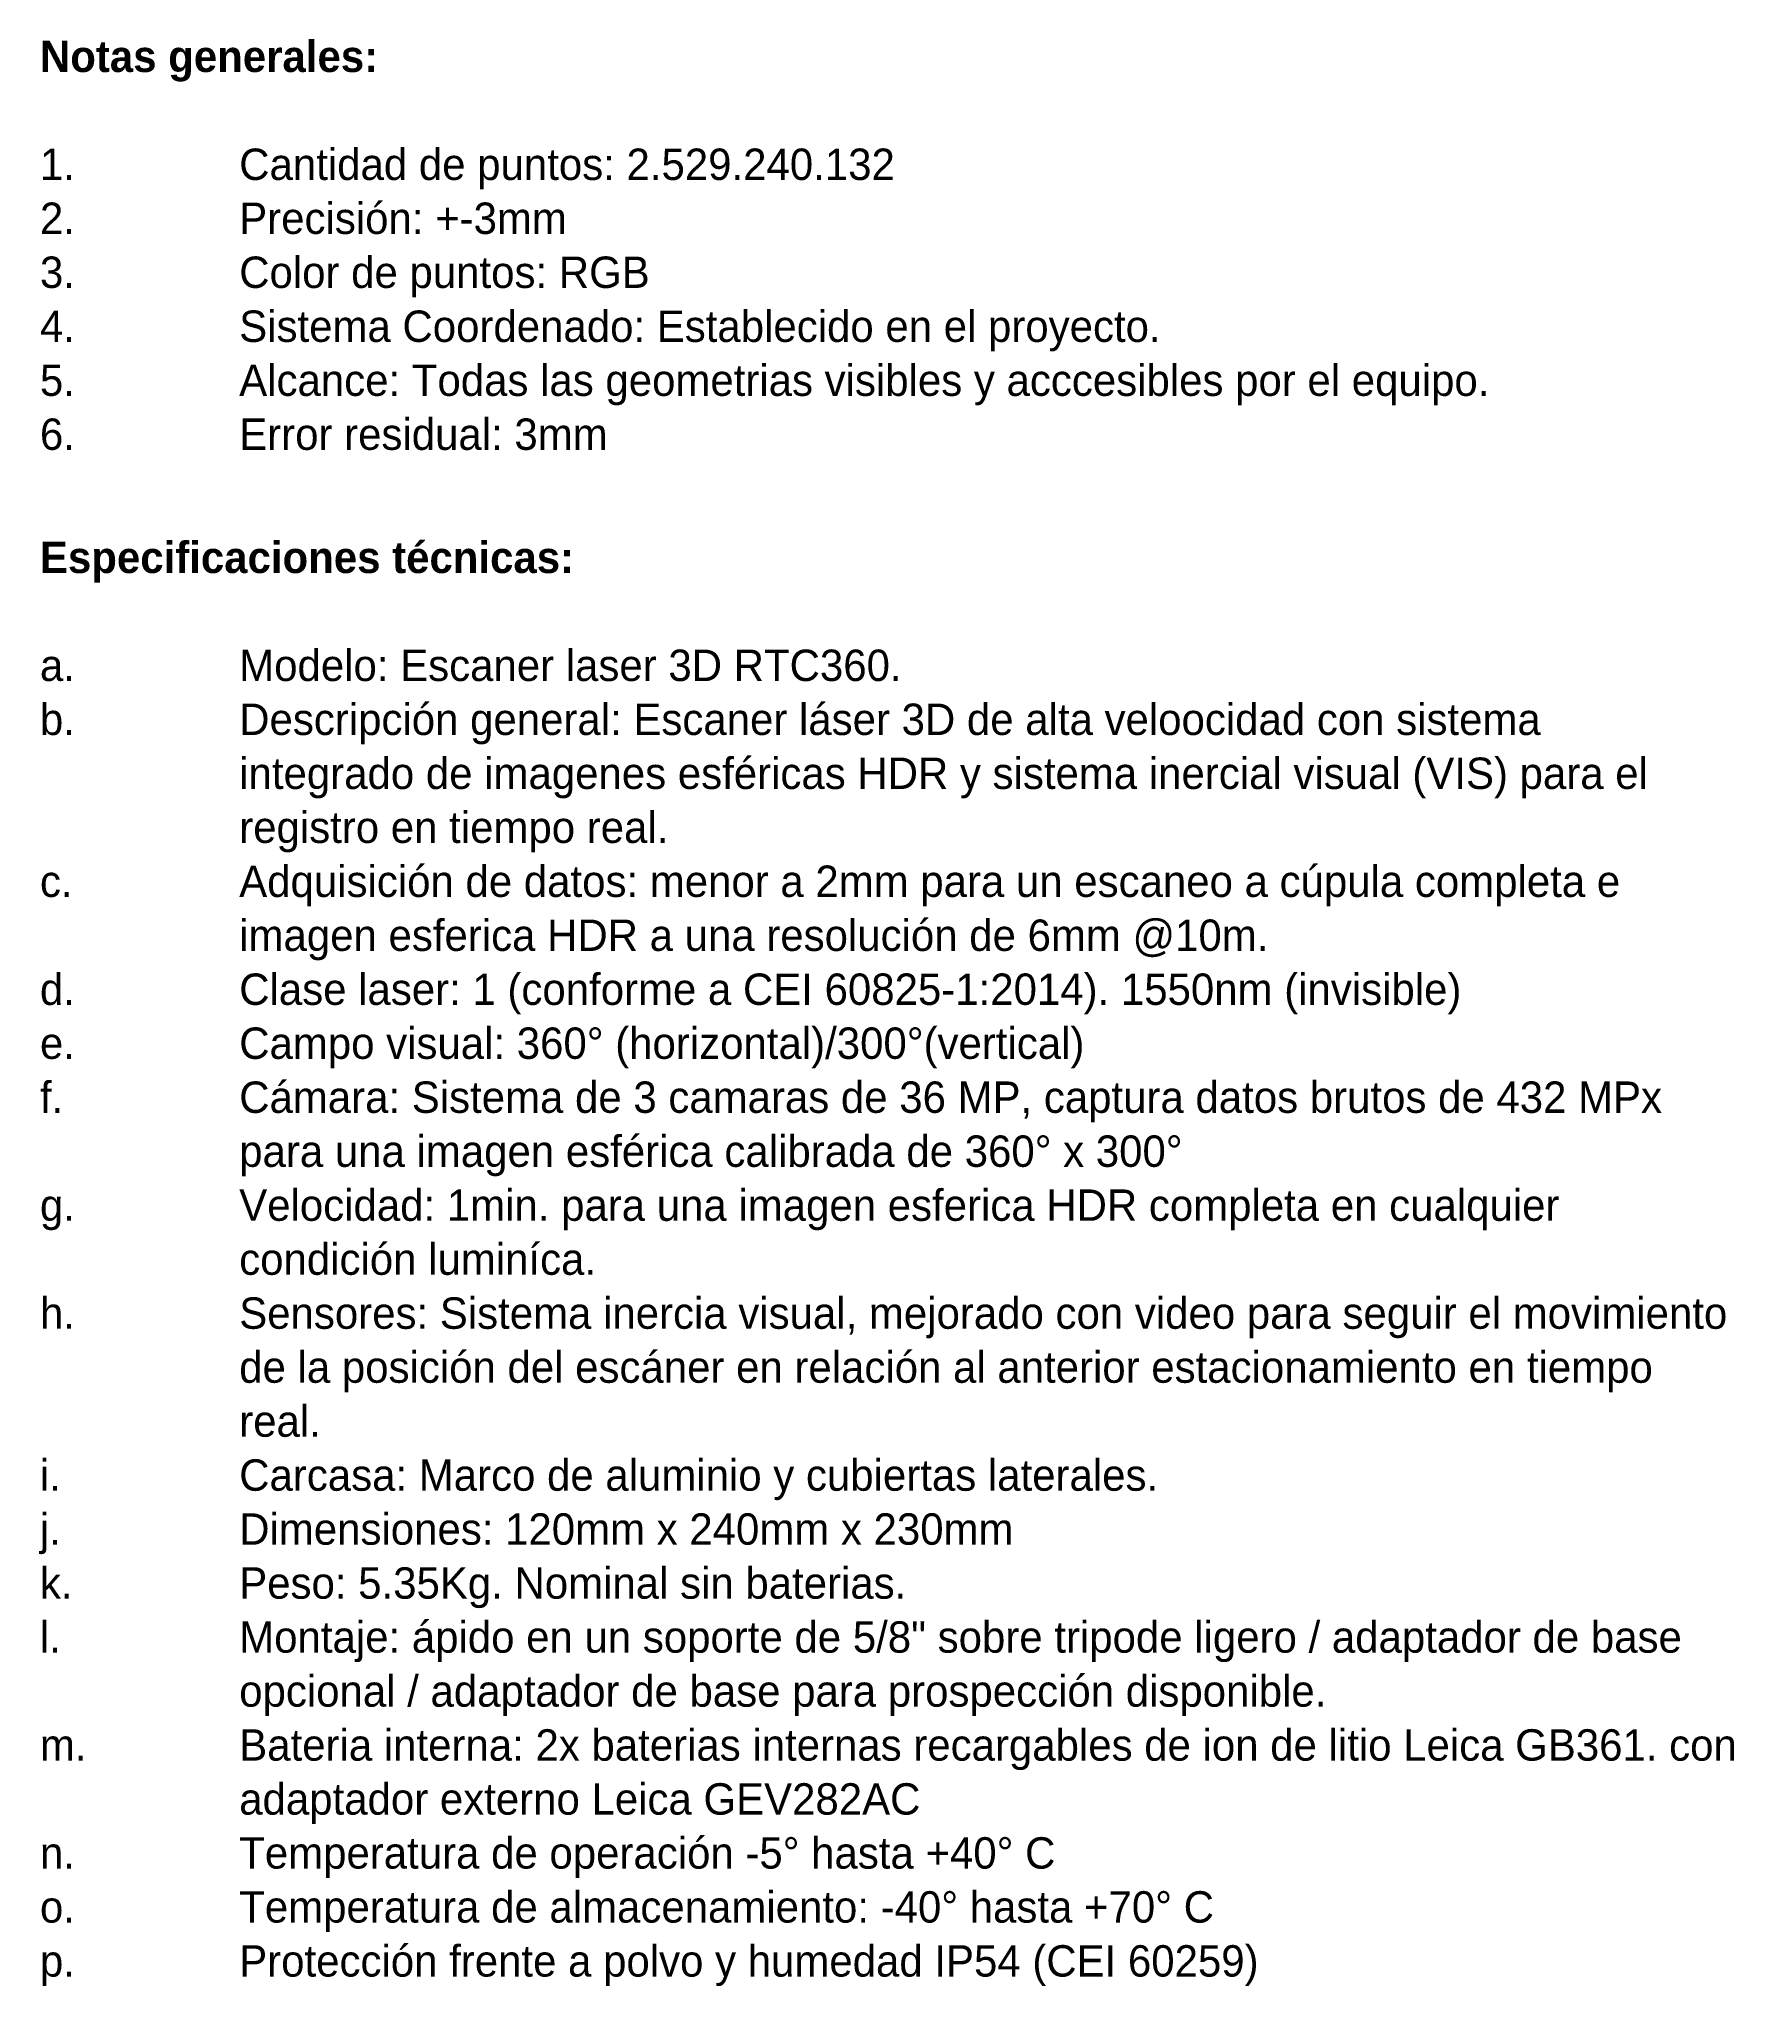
# Model space of a CAD drawing. Header units: centimetres. Extents: x 710 to 12582, y -437 to 1921.
# Drawn here: x 12041 to 12582, y -286 to 334 of the extents above; entities that cross this region are included whole.
import ezdxf

# ---------------------------------------------------------------- set-up
doc = ezdxf.new("R2010")
doc.units = ezdxf.units.CM
doc.layers.add('G-ANNO-TEXT', color=7, linetype='Continuous', lineweight=9)
doc.styles.add('Century Gothic_3', font='GOTHIC.TTF', dxfattribs={"height": 10})
doc.styles.add('Century Gothic_B', font='GOTHICB.TTF', dxfattribs={"height": 10})

msp = doc.modelspace()

# ---------------------------------------------------------------- texts
at = {"layer": 'G-ANNO-TEXT', "char_height": 10, "attachment_point": 1}
for s, insert, width, style in [('Notas generales:', (12041.651, 333.471), 141.49784, 'Century Gothic_B'), ('1.', (12041.651, 299.076), 76.96958, 'Century Gothic_3'), ('Cantidad de puntos: 2.529.240.132', (12105.151, 299.076), 287.40497, 'Century Gothic_3'), ('2.', (12041.651, 281.878), 76.96958, 'Century Gothic_3'), ('Precisión: +-3mm', (12105.151, 281.878), 141.097, 'Century Gothic_3'), ('3.', (12041.651, 264.68), 76.96958, 'Century Gothic_3'), ('Color de puntos: RGB', (12105.151, 264.68), 178.37547, 'Century Gothic_3'), ('4.', (12041.651, 247.482), 76.96958, 'Century Gothic_3'), ('Sistema Coordenado: Establecido en el proyecto.', (12105.151, 247.482), 416.47666, 'Century Gothic_3'), ('5.', (12041.651, 230.284), 76.96958, 'Century Gothic_3'), ('Alcance: Todas las geometrias visibles y acccesibles por el equipo.', (12105.151, 230.284), 557.9745, 'Century Gothic_3'), ('6.', (12041.651, 213.086), 76.96958, 'Century Gothic_3'), ('Error residual: 3mm', (12105.151, 213.086), 156.72991, 'Century Gothic_3'), ('Especificaciones técnicas:', (12041.651, 173.852), 222.86912, 'Century Gothic_B'), ('a.', (12041.651, 139.456), 76.96958, 'Century Gothic_3'), ('Modelo: Escaner laser 3D RTC360.', (12105.151, 139.456), 280.59062, 'Century Gothic_3'), ('b.', (12041.651, 122.259), 76.96958, 'Century Gothic_3'), ('Descripción general: Escaner láser 3D de alta veloocidad con sistema ', (12105.151, 122.259), 590.84369, 'Century Gothic_3'), ('integrado de imagenes esféricas HDR y sistema inercial visual (VIS) para el ', (12105.151, 105.061), 624.11372, 'Century Gothic_3'), ('registro en tiempo real.', (12105.151, 87.863), 192.405, 'Century Gothic_3'), ('c.', (12041.651, 70.665), 76.96958, 'Century Gothic_3'), ('Adquisición de datos: menor a 2mm para un escaneo a cúpula completa e ', (12105.151, 70.665), 640.14747, 'Century Gothic_3'), ('imagen esferica HDR a una resolución de 6mm @10m.', (12105.151, 53.467), 454.15597, 'Century Gothic_3'), ('d.', (12041.651, 36.269), 76.96958, 'Century Gothic_3'), ('Clase laser: 1 (conforme a CEI 60825-1:2014). 1550nm (invisible)', (12105.151, 36.269), 525.907, 'Century Gothic_3'), ('Campo visual: 360° (horizontal)/300°(vertical)', (12105.151, 19.071), 376.79312, 'Century Gothic_3'), ('e.', (12041.651, 19.071), 76.96958, 'Century Gothic_3'), ('f.', (12041.651, 1.873), 76.96958, 'Century Gothic_3'), ('Cámara: Sistema de 3 camaras de 36 MP, captura datos brutos de 432 MPx ', (12105.151, 1.873), 637.74241, 'Century Gothic_3'), ('para una imagen esférica calibrada de 360° x 300°', (12105.151, -15.325), 426.89859, 'Century Gothic_3'), ('g.', (12041.651, -32.523), 76.96958, 'Century Gothic_3'), ('Velocidad: 1min. para una imagen esferica HDR completa en cualquier ', (12105.151, -32.523), 606.47659, 'Century Gothic_3'), ('condición luminíca.', (12105.151, -49.721), 164.74678, 'Century Gothic_3'), ('h.', (12041.651, -66.919), 76.96958, 'Century Gothic_3'), ('Sensores: Sistema inercia visual, mejorado con video para seguir el movimiento ', (12105.151, -66.919), 667.40484, 'Century Gothic_3'), ('de la posición del escáner en relación al anterior estacionamiento en tiempo ', (12105.151, -84.116), 652.17278, 'Century Gothic_3'), ('real. ', (12105.151, -101.314), 40.88606, 'Century Gothic_3'), ('i.', (12041.651, -118.512), 76.96958, 'Century Gothic_3'), ('Carcasa: Marco de aluminio y cubiertas laterales.', (12105.151, -118.512), 416.47666, 'Century Gothic_3'), ('j.', (12041.651, -135.71), 76.96958, 'Century Gothic_3'), ('Dimensiones: 120mm x 240mm x 230mm ', (12105.151, -135.71), 339.9155, 'Century Gothic_3'), ('k.', (12041.651, -152.908), 76.96958, 'Century Gothic_3'), ('Peso: 5.35Kg. Nominal sin baterias.', (12105.151, -152.908), 284.59906, 'Century Gothic_3'), ('l.', (12041.651, -170.106), 76.96958, 'Century Gothic_3'), ('Montaje: ápido en un soporte de 5/8" sobre tripode ligero / adaptador de base ', (12105.151, -170.106), 667.40484, 'Century Gothic_3'), ('opcional / adaptador de base para prospección disponible.', (12105.151, -187.304), 507.06734, 'Century Gothic_3'), ('Bateria interna: 2x baterias internas recargables de ion de litio Leica GB361. con ', (12105.151, -204.502), 667.40484, 'Century Gothic_3'), ('m.', (12041.651, -204.502), 76.96958, 'Century Gothic_3'), ('adaptador externo Leica GEV282AC', (12105.151, -221.7), 305.44294, 'Century Gothic_3'), ('n.', (12041.651, -238.898), 76.96958, 'Century Gothic_3'), ('Temperatura de operación -5° hasta +40° C', (12105.151, -238.898), 365.16866, 'Century Gothic_3'), ('o.', (12041.651, -256.096), 76.96958, 'Century Gothic_3'), ('Temperatura de almacenamiento: -40° hasta +70° C', (12105.151, -256.096), 438.12222, 'Century Gothic_3'), ('Protección frente a polvo y humedad IP54 (CEI 60259)', (12105.151, -273.294), 452.95344, 'Century Gothic_3'), ('p.', (12041.651, -273.294), 76.96958, 'Century Gothic_3')]:
    msp.add_mtext(s, dxfattribs=dict(at, insert=insert, width=width, style=style))

doc.saveas('drawing.dxf')
